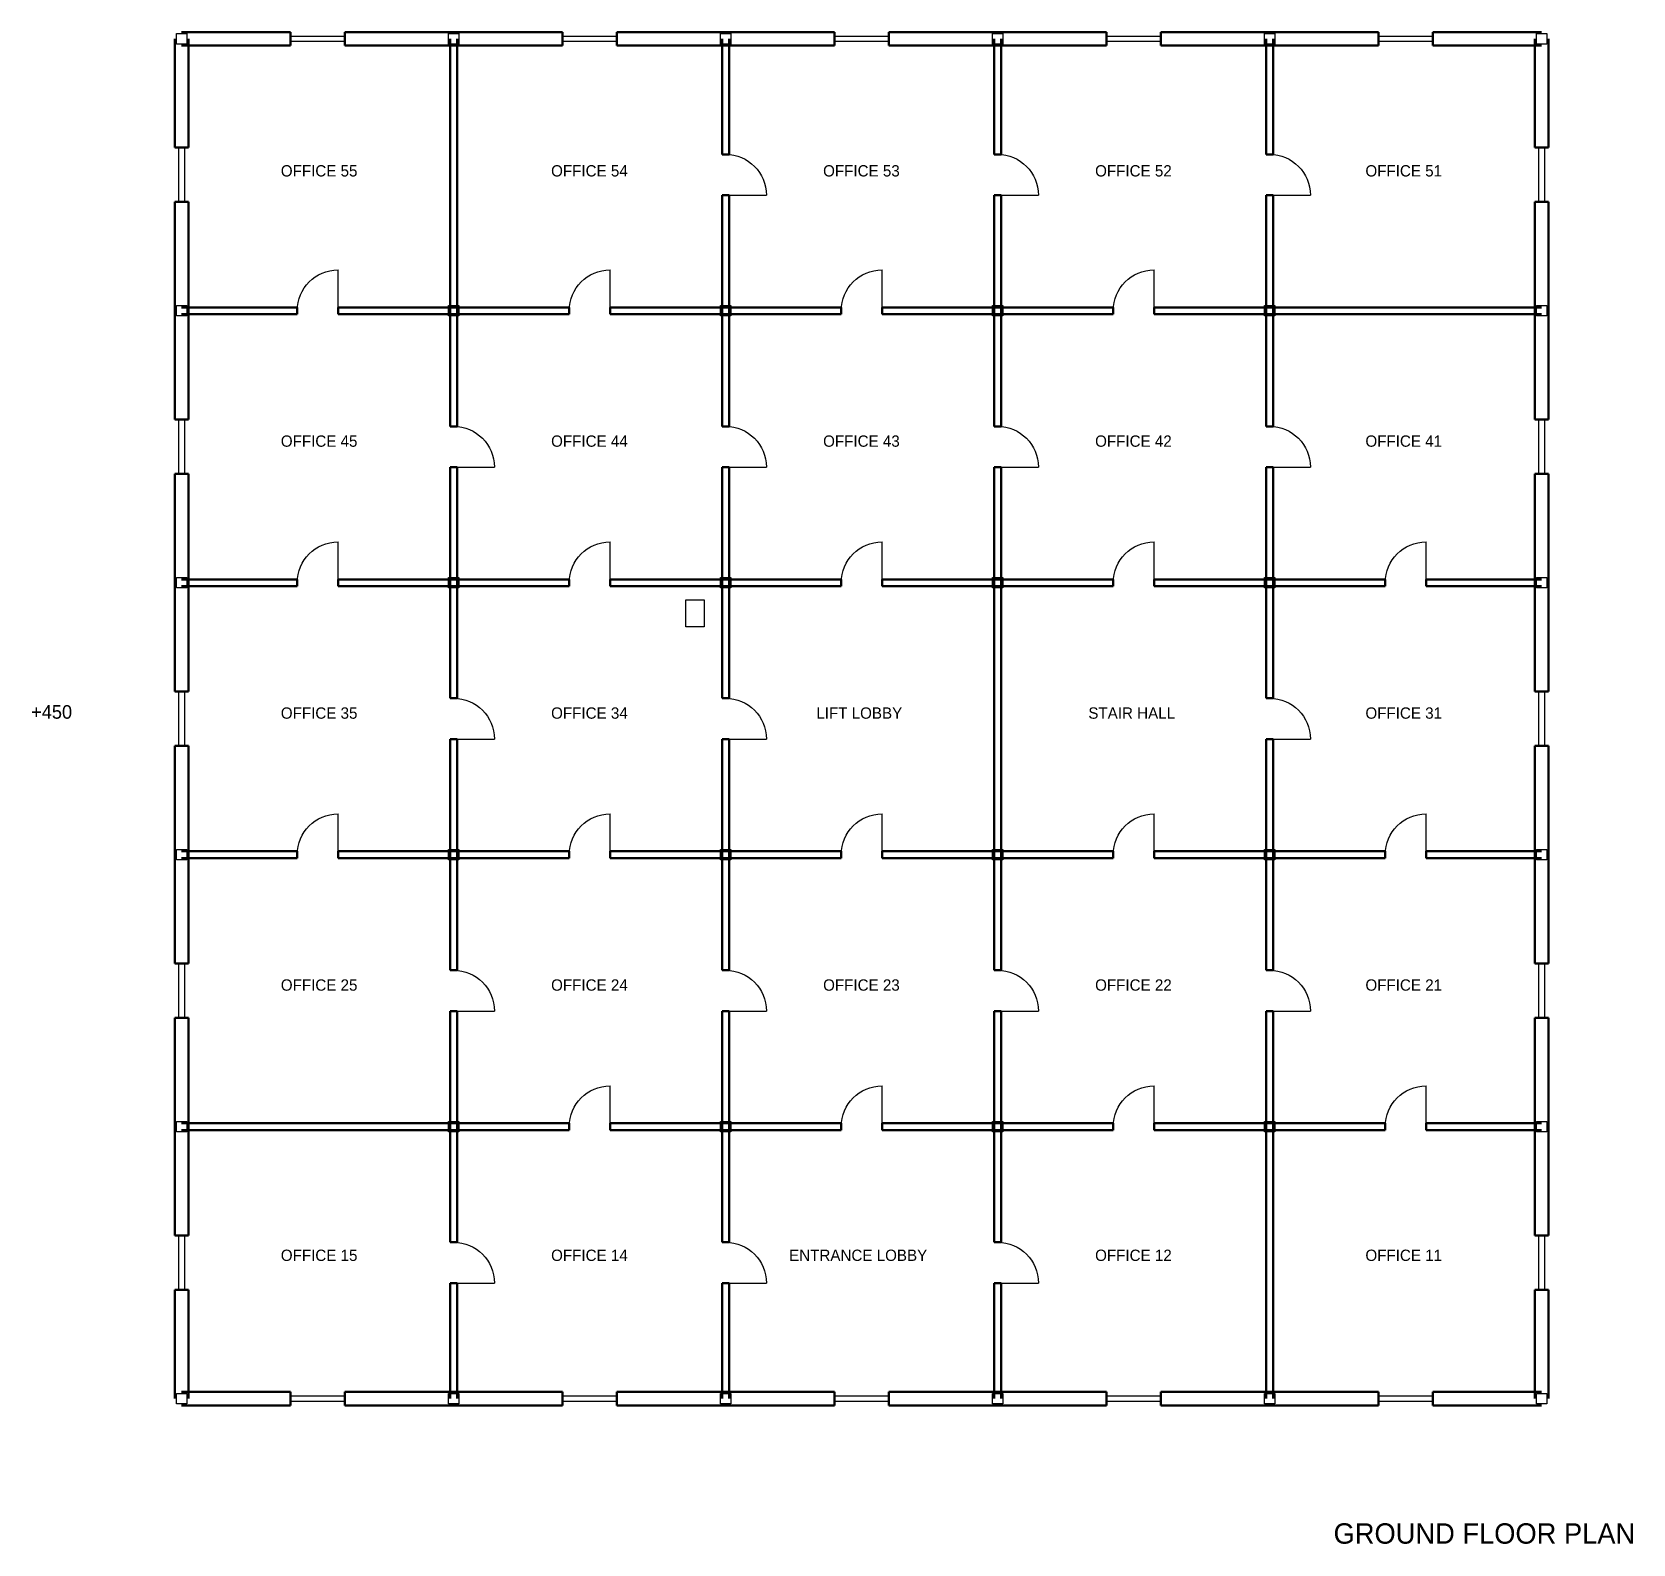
# Model space of a CAD drawing. Header units: millimetres. Extents: x -3300 to 161599, y -3335 to 61200.
# Drawn here: x -3300 to 32015, y -3206 to 30150 of the extents above; entities that cross this region are included whole.
import ezdxf

# ---------------------------------------------------------------- set-up
doc = ezdxf.new("R2010")
doc.units = ezdxf.units.MM
doc.layers.get('0').update_dxf_attribs({"color": 1, "linetype": 'CONTINUOUS'})
for name, color, linetype in [('COLUMN', 7, 'CONTINUOUS'), ('DOOR', 6, 'CONTINUOUS'), ('SANITARY', 1, 'CONTINUOUS'), ('TEXT', 2, 'CONTINUOUS'), ('WALL', 4, 'CONTINUOUS'), ('WIND', 5, 'CONTINUOUS')]:
    doc.layers.add(name, color=color, linetype=linetype)

msp = doc.modelspace()

# ---------------------------------------------------------------- texts
at = {"layer": 'TEXT'}
for s, height, p in [('OFFICE 55', 250, (2187.5, 26962.5)), ('OFFICE 54', 250, (8150, 26962.5)), ('OFFICE 53', 250, (14150, 26962.5)), ('OFFICE 52', 250, (20150, 26962.5)), ('OFFICE 51', 250, (26112.5, 26962.5)), ('OFFICE 45', 250, (2187.5, 21000)), ('OFFICE 44', 250, (8150, 21000)), ('OFFICE 43', 250, (14150, 21000)), ('OFFICE 42', 250, (20150, 21000)), ('OFFICE 41', 250, (26112.5, 21000)), ('+450', 300, (-3320, 15000)), ('OFFICE 35', 250, (2187.5, 15000)), ('OFFICE 34', 250, (8150, 15000)), ('LIFT LOBBY', 250, (14000, 15000)), ('STAIR HALL', 250, (20000, 15000)), ('OFFICE 31', 250, (26112.5, 15000)), ('OFFICE 25', 250, (2187.5, 9000)), ('OFFICE 24', 250, (8150, 9000)), ('OFFICE 23', 250, (14150, 9000)), ('OFFICE 22', 250, (20150, 9000)), ('OFFICE 21', 250, (26112.5, 9000)), ('OFFICE 15', 250, (2187.5, 3037.5)), ('OFFICE 14', 250, (8150, 3037.5)), ('ENTRANCE LOBBY', 250, (13400, 3037.5)), ('OFFICE 12', 250, (20150, 3037.5)), ('OFFICE 11', 250, (26112.5, 3037.5)), ('GROUND FLOOR PLAN', 450, (25410, -3200))]:
    msp.add_text(s, height=height, dxfattribs=at).set_placement(p)

# ---------------------------------------------------------------- blocks, each defined once
blk = doc.blocks.new('PLAN-TOWER20-GF')
at = {"layer": 'COLUMN'}
for points in [[(-115, 29885), (115, 29885), (115, 30115), (-115, 30115)], [(5885, 29885), (6115, 29885), (6115, 30115), (5885, 30115)], [(11885, 29885), (12115, 29885), (12115, 30115), (11885, 30115)], [(17885, 29885), (18115, 29885), (18115, 30115), (17885, 30115)], [(23885, 29885), (24115, 29885), (24115, 30115), (23885, 30115)], [(29885, 29885), (30115, 29885), (30115, 30115), (29885, 30115)], [(-115, 23885), (115, 23885), (115, 24115), (-115, 24115)], [(5885, 23885), (6115, 23885), (6115, 24115), (5885, 24115)], [(11885, 23885), (12115, 23885), (12115, 24115), (11885, 24115)], [(17885, 23885), (18115, 23885), (18115, 24115), (17885, 24115)], [(23885, 23885), (24115, 23885), (24115, 24115), (23885, 24115)], [(29885, 23885), (30115, 23885), (30115, 24115), (29885, 24115)], [(-115, 17885), (115, 17885), (115, 18115), (-115, 18115)], [(5885, 17885), (6115, 17885), (6115, 18115), (5885, 18115)], [(11885, 17885), (12115, 17885), (12115, 18115), (11885, 18115)], [(17885, 17885), (18115, 17885), (18115, 18115), (17885, 18115)], [(23885, 17885), (24115, 17885), (24115, 18115), (23885, 18115)], [(29885, 17885), (30115, 17885), (30115, 18115), (29885, 18115)], [(-115, 11885), (115, 11885), (115, 12115), (-115, 12115)], [(5885, 11885), (6115, 11885), (6115, 12115), (5885, 12115)], [(11885, 11885), (12115, 11885), (12115, 12115), (11885, 12115)], [(17885, 11885), (18115, 11885), (18115, 12115), (17885, 12115)], [(23885, 11885), (24115, 11885), (24115, 12115), (23885, 12115)], [(29885, 11885), (30115, 11885), (30115, 12115), (29885, 12115)], [(-115, 5885), (115, 5885), (115, 6115), (-115, 6115)], [(5885, 5885), (6115, 5885), (6115, 6115), (5885, 6115)], [(11885, 5885), (12115, 5885), (12115, 6115), (11885, 6115)], [(17885, 5885), (18115, 5885), (18115, 6115), (17885, 6115)], [(23885, 5885), (24115, 5885), (24115, 6115), (23885, 6115)], [(29885, 5885), (30115, 5885), (30115, 6115), (29885, 6115)], [(-115, -115), (115, -115), (115, 115), (-115, 115)], [(5885, -115), (6115, -115), (6115, 115), (5885, 115)], [(11885, -115), (12115, -115), (12115, 115), (11885, 115)], [(17885, -115), (18115, -115), (18115, 115), (17885, 115)], [(23885, -115), (24115, -115), (24115, 115), (23885, 115)], [(29885, -115), (30115, -115), (30115, 115), (29885, 115)]]:
    blk.add_lwpolyline(points, close=True, dxfattribs=at)
at = {"layer": 'DOOR'}
for p, q in [((6000, 26550), (5100, 26550)), ((12000, 26550), (11100, 26550)), ((18000, 26550), (17100, 26550)), ((8550, 24000), (8550, 24900)), ((14550, 24000), (14550, 24900)), ((20550, 24000), (20550, 24900)), ((26550, 24000), (26550, 24900)), ((6000, 20550), (5100, 20550)), ((12000, 20550), (11100, 20550)), ((18000, 20550), (17100, 20550)), ((24000, 20550), (23100, 20550)), ((2550, 18000), (2550, 18900)), ((8550, 18000), (8550, 18900)), ((14550, 18000), (14550, 18900)), ((20550, 18000), (20550, 18900)), ((26550, 18000), (26550, 18900)), ((6000, 14550), (5100, 14550)), ((18000, 14550), (17100, 14550)), ((24000, 14550), (23100, 14550)), ((2550, 12000), (2550, 12900)), ((8550, 12000), (8550, 12900)), ((14550, 12000), (14550, 12900)), ((20550, 12000), (20550, 12900)), ((26550, 12000), (26550, 12900)), ((6000, 8550), (5100, 8550)), ((12000, 8550), (11100, 8550)), ((18000, 8550), (17100, 8550)), ((24000, 8550), (23100, 8550)), ((2550, 6000), (2550, 6900)), ((8550, 6000), (8550, 6900)), ((14550, 6000), (14550, 6900)), ((20550, 6000), (20550, 6900)), ((12000, 2550), (11100, 2550)), ((18000, 2550), (17100, 2550)), ((24000, 2550), (23100, 2550))]:
    blk.add_line(p, q, dxfattribs=at)
for centre, start, end in [((6000, 26550), 90, 180), ((12000, 26550), 90, 180), ((18000, 26550), 90, 180), ((8550, 24000), 0, 90), ((14550, 24000), 0, 90), ((20550, 24000), 0, 90), ((26550, 24000), 0, 90), ((6000, 20550), 90, 180), ((12000, 20550), 90, 180), ((18000, 20550), 90, 180), ((24000, 20550), 90, 180), ((2550, 18000), 0, 90), ((8550, 18000), 0, 90), ((14550, 18000), 0, 90), ((20550, 18000), 0, 90), ((26550, 18000), 0, 90), ((6000, 14550), 90, 180), ((18000, 14550), 90, 180), ((24000, 14550), 90, 180), ((2550, 12000), 0, 90), ((8550, 12000), 0, 90), ((14550, 12000), 0, 90), ((20550, 12000), 0, 90), ((26550, 12000), 0, 90), ((6000, 8550), 90, 180), ((12000, 8550), 90, 180), ((18000, 8550), 90, 180), ((24000, 8550), 90, 180), ((2550, 6000), 0, 90), ((8550, 6000), 0, 90), ((14550, 6000), 0, 90), ((20550, 6000), 0, 90), ((12000, 2550), 90, 180), ((18000, 2550), 90, 180), ((24000, 2550), 90, 180)]:
    blk.add_arc(centre, 900, start, end, dxfattribs=at)
at = {"layer": 'SANITARY'}
blk.add_lwpolyline([(18475, 17025), (18875, 17025), (18875, 17625), (18475, 17625)], close=True, dxfattribs=at)
at = {"layer": 'WALL', "lineweight": 50}
for p, q in [((2400, 30150), (0, 30150)), ((2400, 29850), (2400, 30150)), ((6000, 30150), (3600, 30150)), ((3600, 29850), (3600, 30150)), ((8400, 30150), (6000, 30150)), ((8400, 29850), (8400, 30150)), ((12000, 30150), (9600, 30150)), ((9600, 29850), (9600, 30150)), ((14400, 30150), (12000, 30150)), ((14400, 29850), (14400, 30150)), ((18000, 30150), (15600, 30150)), ((15600, 29850), (15600, 30150)), ((20400, 30150), (18000, 30150)), ((20400, 29850), (20400, 30150)), ((24000, 30150), (21600, 30150)), ((21600, 29850), (21600, 30150)), ((26400, 30150), (24000, 30150)), ((26400, 29850), (26400, 30150)), ((30000, 30150), (27600, 30150)), ((27600, 29850), (27600, 30150)), ((-150, 27600), (-150, 30000)), ((0, 29850), (2400, 29850)), ((150, 30000), (150, 27600)), ((3600, 29850), (6000, 29850)), ((5925, 27450), (5925, 30000)), ((6000, 29850), (8400, 29850)), ((6075, 30000), (6075, 27450)), ((9600, 29850), (12000, 29850)), ((11925, 27450), (11925, 30000)), ((12000, 29850), (14400, 29850)), ((12075, 30000), (12075, 27450)), ((15600, 29850), (18000, 29850)), ((17925, 27450), (17925, 30000)), ((18000, 29850), (20400, 29850)), ((18075, 30000), (18075, 27450)), ((21600, 29850), (24000, 29850)), ((23925, 24000), (23925, 30000)), ((24000, 29850), (26400, 29850)), ((24075, 30000), (24075, 24000)), ((27600, 29850), (30000, 29850)), ((29850, 27600), (29850, 30000)), ((30150, 30000), (30150, 27600)), ((-150, 27600), (150, 27600)), ((29850, 27600), (30150, 27600)), ((5925, 27450), (6075, 27450)), ((11925, 27450), (12075, 27450)), ((17925, 27450), (18075, 27450)), ((5925, 24000), (5925, 26550)), ((5925, 26550), (6075, 26550)), ((6075, 26550), (6075, 24000)), ((11925, 24000), (11925, 26550)), ((11925, 26550), (12075, 26550)), ((12075, 26550), (12075, 24000)), ((17925, 24000), (17925, 26550)), ((17925, 26550), (18075, 26550)), ((18075, 26550), (18075, 24000)), ((-150, 24000), (-150, 26400)), ((-150, 26400), (150, 26400)), ((150, 26400), (150, 24000)), ((29850, 24000), (29850, 26400)), ((29850, 26400), (30150, 26400)), ((30150, 26400), (30150, 24000)), ((6000, 24075), (0, 24075)), ((8550, 24075), (6000, 24075)), ((8550, 23925), (8550, 24075)), ((12000, 24075), (9450, 24075)), ((9450, 23925), (9450, 24075)), ((14550, 24075), (12000, 24075)), ((14550, 23925), (14550, 24075)), ((18000, 24075), (15450, 24075)), ((15450, 23925), (15450, 24075)), ((20550, 24075), (18000, 24075)), ((20550, 23925), (20550, 24075)), ((24000, 24075), (21450, 24075)), ((21450, 23925), (21450, 24075)), ((26550, 24075), (24000, 24075)), ((26550, 23925), (26550, 24075)), ((30000, 24075), (27450, 24075)), ((27450, 23925), (27450, 24075)), ((-150, 21600), (-150, 24000)), ((0, 23925), (6000, 23925)), ((150, 24000), (150, 21600)), ((5925, 21450), (5925, 24000)), ((6000, 23925), (8550, 23925)), ((6075, 24000), (6075, 21450)), ((9450, 23925), (12000, 23925)), ((11925, 21450), (11925, 24000)), ((12000, 23925), (14550, 23925)), ((12075, 24000), (12075, 21450)), ((15450, 23925), (18000, 23925)), ((17925, 21450), (17925, 24000)), ((18000, 23925), (20550, 23925)), ((18075, 24000), (18075, 21450)), ((21450, 23925), (24000, 23925)), ((23925, 21450), (23925, 24000)), ((24000, 23925), (26550, 23925)), ((24075, 24000), (24075, 21450)), ((27450, 23925), (30000, 23925)), ((29850, 21600), (29850, 24000)), ((30150, 24000), (30150, 21600)), ((-150, 21600), (150, 21600)), ((29850, 21600), (30150, 21600)), ((5925, 21450), (6075, 21450)), ((11925, 21450), (12075, 21450)), ((17925, 21450), (18075, 21450)), ((23925, 21450), (24075, 21450)), ((5925, 18000), (5925, 20550)), ((5925, 20550), (6075, 20550)), ((6075, 20550), (6075, 18000)), ((11925, 18000), (11925, 20550)), ((11925, 20550), (12075, 20550)), ((12075, 20550), (12075, 18000)), ((17925, 18000), (17925, 20550)), ((17925, 20550), (18075, 20550)), ((18075, 20550), (18075, 18000)), ((23925, 18000), (23925, 20550)), ((23925, 20550), (24075, 20550)), ((24075, 20550), (24075, 18000)), ((-150, 18000), (-150, 20400)), ((-150, 20400), (150, 20400)), ((150, 20400), (150, 18000)), ((29850, 18000), (29850, 20400)), ((29850, 20400), (30150, 20400)), ((30150, 20400), (30150, 18000)), ((2550, 18075), (0, 18075)), ((2550, 17925), (2550, 18075)), ((6000, 18075), (3450, 18075)), ((3450, 17925), (3450, 18075)), ((8550, 18075), (6000, 18075)), ((8550, 17925), (8550, 18075)), ((12000, 18075), (9450, 18075)), ((9450, 17925), (9450, 18075)), ((14550, 18075), (12000, 18075)), ((14550, 17925), (14550, 18075)), ((18000, 18075), (15450, 18075)), ((15450, 17925), (15450, 18075)), ((20550, 18075), (18000, 18075)), ((20550, 17925), (20550, 18075)), ((24000, 18075), (21450, 18075)), ((21450, 17925), (21450, 18075)), ((26550, 18075), (24000, 18075)), ((26550, 17925), (26550, 18075)), ((30000, 18075), (27450, 18075)), ((27450, 17925), (27450, 18075)), ((-150, 15600), (-150, 18000)), ((0, 17925), (2550, 17925)), ((150, 18000), (150, 15600)), ((3450, 17925), (6000, 17925)), ((5925, 15450), (5925, 18000)), ((6000, 17925), (8550, 17925)), ((6075, 18000), (6075, 15450)), ((9450, 17925), (12000, 17925)), ((11925, 12000), (11925, 18000)), ((12000, 17925), (14550, 17925)), ((12075, 18000), (12075, 12000)), ((15450, 17925), (18000, 17925)), ((17925, 15450), (17925, 18000)), ((18000, 17925), (20550, 17925)), ((18075, 18000), (18075, 15450)), ((21450, 17925), (24000, 17925)), ((23925, 15450), (23925, 18000)), ((24000, 17925), (26550, 17925)), ((24075, 18000), (24075, 15450)), ((27450, 17925), (30000, 17925)), ((29850, 15600), (29850, 18000)), ((30150, 18000), (30150, 15600)), ((-150, 15600), (150, 15600)), ((29850, 15600), (30150, 15600)), ((5925, 15450), (6075, 15450)), ((17925, 15450), (18075, 15450)), ((23925, 15450), (24075, 15450)), ((5925, 12000), (5925, 14550)), ((5925, 14550), (6075, 14550)), ((6075, 14550), (6075, 12000)), ((17925, 12000), (17925, 14550)), ((17925, 14550), (18075, 14550)), ((18075, 14550), (18075, 12000)), ((23925, 12000), (23925, 14550)), ((23925, 14550), (24075, 14550)), ((24075, 14550), (24075, 12000)), ((-150, 12000), (-150, 14400)), ((-150, 14400), (150, 14400)), ((150, 14400), (150, 12000)), ((29850, 12000), (29850, 14400)), ((29850, 14400), (30150, 14400)), ((30150, 14400), (30150, 12000)), ((2550, 12075), (0, 12075)), ((2550, 11925), (2550, 12075)), ((6000, 12075), (3450, 12075)), ((3450, 11925), (3450, 12075)), ((8550, 12075), (6000, 12075)), ((8550, 11925), (8550, 12075)), ((12000, 12075), (9450, 12075)), ((9450, 11925), (9450, 12075)), ((14550, 12075), (12000, 12075)), ((14550, 11925), (14550, 12075)), ((18000, 12075), (15450, 12075)), ((15450, 11925), (15450, 12075)), ((20550, 12075), (18000, 12075)), ((20550, 11925), (20550, 12075)), ((24000, 12075), (21450, 12075)), ((21450, 11925), (21450, 12075)), ((26550, 12075), (24000, 12075)), ((26550, 11925), (26550, 12075)), ((30000, 12075), (27450, 12075)), ((27450, 11925), (27450, 12075)), ((-150, 9600), (-150, 12000)), ((0, 11925), (2550, 11925)), ((150, 12000), (150, 9600)), ((3450, 11925), (6000, 11925)), ((5925, 9450), (5925, 12000)), ((6000, 11925), (8550, 11925)), ((6075, 12000), (6075, 9450)), ((9450, 11925), (12000, 11925)), ((11925, 9450), (11925, 12000)), ((12000, 11925), (14550, 11925)), ((12075, 12000), (12075, 9450)), ((15450, 11925), (18000, 11925)), ((17925, 9450), (17925, 12000)), ((18000, 11925), (20550, 11925)), ((18075, 12000), (18075, 9450)), ((21450, 11925), (24000, 11925)), ((23925, 9450), (23925, 12000)), ((24000, 11925), (26550, 11925)), ((24075, 12000), (24075, 9450)), ((27450, 11925), (30000, 11925)), ((29850, 9600), (29850, 12000)), ((30150, 12000), (30150, 9600)), ((-150, 9600), (150, 9600)), ((29850, 9600), (30150, 9600)), ((5925, 9450), (6075, 9450)), ((11925, 9450), (12075, 9450)), ((17925, 9450), (18075, 9450)), ((23925, 9450), (24075, 9450)), ((5925, 6000), (5925, 8550)), ((5925, 8550), (6075, 8550)), ((6075, 8550), (6075, 6000)), ((11925, 6000), (11925, 8550)), ((11925, 8550), (12075, 8550)), ((12075, 8550), (12075, 6000)), ((17925, 6000), (17925, 8550)), ((17925, 8550), (18075, 8550)), ((18075, 8550), (18075, 6000)), ((23925, 6000), (23925, 8550)), ((23925, 8550), (24075, 8550)), ((24075, 8550), (24075, 6000)), ((-150, 6000), (-150, 8400)), ((-150, 8400), (150, 8400)), ((150, 8400), (150, 6000)), ((29850, 6000), (29850, 8400)), ((29850, 8400), (30150, 8400)), ((30150, 8400), (30150, 6000)), ((2550, 6075), (0, 6075)), ((2550, 5925), (2550, 6075)), ((6000, 6075), (3450, 6075)), ((3450, 5925), (3450, 6075)), ((8550, 6075), (6000, 6075)), ((8550, 5925), (8550, 6075)), ((12000, 6075), (9450, 6075)), ((9450, 5925), (9450, 6075)), ((14550, 6075), (12000, 6075)), ((14550, 5925), (14550, 6075)), ((18000, 6075), (15450, 6075)), ((15450, 5925), (15450, 6075)), ((20550, 6075), (18000, 6075)), ((20550, 5925), (20550, 6075)), ((24000, 6075), (21450, 6075)), ((21450, 5925), (21450, 6075)), ((30000, 6075), (24000, 6075)), ((-150, 3600), (-150, 6000)), ((0, 5925), (2550, 5925)), ((150, 6000), (150, 3600)), ((3450, 5925), (6000, 5925)), ((5925, 0), (5925, 6000)), ((6000, 5925), (8550, 5925)), ((6075, 6000), (6075, 0)), ((9450, 5925), (12000, 5925)), ((11925, 3450), (11925, 6000)), ((12000, 5925), (14550, 5925)), ((12075, 6000), (12075, 3450)), ((15450, 5925), (18000, 5925)), ((17925, 3450), (17925, 6000)), ((18000, 5925), (20550, 5925)), ((18075, 6000), (18075, 3450)), ((21450, 5925), (24000, 5925)), ((23925, 3450), (23925, 6000)), ((24000, 5925), (30000, 5925)), ((24075, 6000), (24075, 3450)), ((29850, 3600), (29850, 6000)), ((30150, 6000), (30150, 3600)), ((-150, 3600), (150, 3600)), ((29850, 3600), (30150, 3600)), ((11925, 3450), (12075, 3450)), ((17925, 3450), (18075, 3450)), ((23925, 3450), (24075, 3450)), ((11925, 0), (11925, 2550)), ((11925, 2550), (12075, 2550)), ((12075, 2550), (12075, 0)), ((17925, 0), (17925, 2550)), ((17925, 2550), (18075, 2550)), ((18075, 2550), (18075, 0)), ((23925, 0), (23925, 2550)), ((23925, 2550), (24075, 2550)), ((24075, 2550), (24075, 0)), ((-150, 0), (-150, 2400)), ((-150, 2400), (150, 2400)), ((150, 2400), (150, 0)), ((29850, 0), (29850, 2400)), ((29850, 2400), (30150, 2400)), ((30150, 2400), (30150, 0)), ((2400, 150), (0, 150)), ((2400, -150), (2400, 150)), ((6000, 150), (3600, 150)), ((3600, -150), (3600, 150)), ((8400, 150), (6000, 150)), ((8400, -150), (8400, 150)), ((12000, 150), (9600, 150)), ((9600, -150), (9600, 150)), ((14400, 150), (12000, 150)), ((14400, -150), (14400, 150)), ((18000, 150), (15600, 150)), ((15600, -150), (15600, 150)), ((20400, 150), (18000, 150)), ((20400, -150), (20400, 150)), ((24000, 150), (21600, 150)), ((21600, -150), (21600, 150)), ((26400, 150), (24000, 150)), ((26400, -150), (26400, 150)), ((30000, 150), (27600, 150)), ((27600, -150), (27600, 150)), ((0, -150), (2400, -150)), ((3600, -150), (6000, -150)), ((6000, -150), (8400, -150)), ((9600, -150), (12000, -150)), ((12000, -150), (14400, -150)), ((15600, -150), (18000, -150)), ((18000, -150), (20400, -150)), ((21600, -150), (24000, -150)), ((24000, -150), (26400, -150)), ((27600, -150), (30000, -150))]:
    blk.add_line(p, q, dxfattribs=at)
at = {"layer": 'WIND'}
for points in [[(2400, 29940), (3600, 29940), (3600, 30060), (2400, 30060)], [(8400, 29940), (9600, 29940), (9600, 30060), (8400, 30060)], [(14400, 29940), (15600, 29940), (15600, 30060), (14400, 30060)], [(20400, 29940), (21600, 29940), (21600, 30060), (20400, 30060)], [(26400, 29940), (27600, 29940), (27600, 30060), (26400, 30060)], [(-60, 26400), (60, 26400), (60, 27600), (-60, 27600)], [(29940, 26400), (30060, 26400), (30060, 27600), (29940, 27600)], [(-60, 20400), (60, 20400), (60, 21600), (-60, 21600)], [(29940, 20400), (30060, 20400), (30060, 21600), (29940, 21600)], [(-60, 14400), (60, 14400), (60, 15600), (-60, 15600)], [(29940, 14400), (30060, 14400), (30060, 15600), (29940, 15600)], [(-60, 8400), (60, 8400), (60, 9600), (-60, 9600)], [(29940, 8400), (30060, 8400), (30060, 9600), (29940, 9600)], [(-60, 2400), (60, 2400), (60, 3600), (-60, 3600)], [(29940, 2400), (30060, 2400), (30060, 3600), (29940, 3600)], [(2400, -60), (3600, -60), (3600, 60), (2400, 60)], [(8400, -60), (9600, -60), (9600, 60), (8400, 60)], [(14400, -60), (15600, -60), (15600, 60), (14400, 60)], [(20400, -60), (21600, -60), (21600, 60), (20400, 60)], [(26400, -60), (27600, -60), (27600, 60), (26400, 60)]]:
    blk.add_lwpolyline(points, close=True, dxfattribs=at)

# ---------------------------------------------------------------- block references
at = {"xscale": -1}
msp.add_blockref('PLAN-TOWER20-GF', (30000, 0), dxfattribs=at)

msp.set_redraw_order([(e.dxf.handle, doc.entitydb.next_handle()) for e in msp.query("TEXT MTEXT ATTDEF DIMENSION ARC_DIMENSION")])  # texts and dimensions are drawn at this point

doc.saveas('drawing.dxf')
